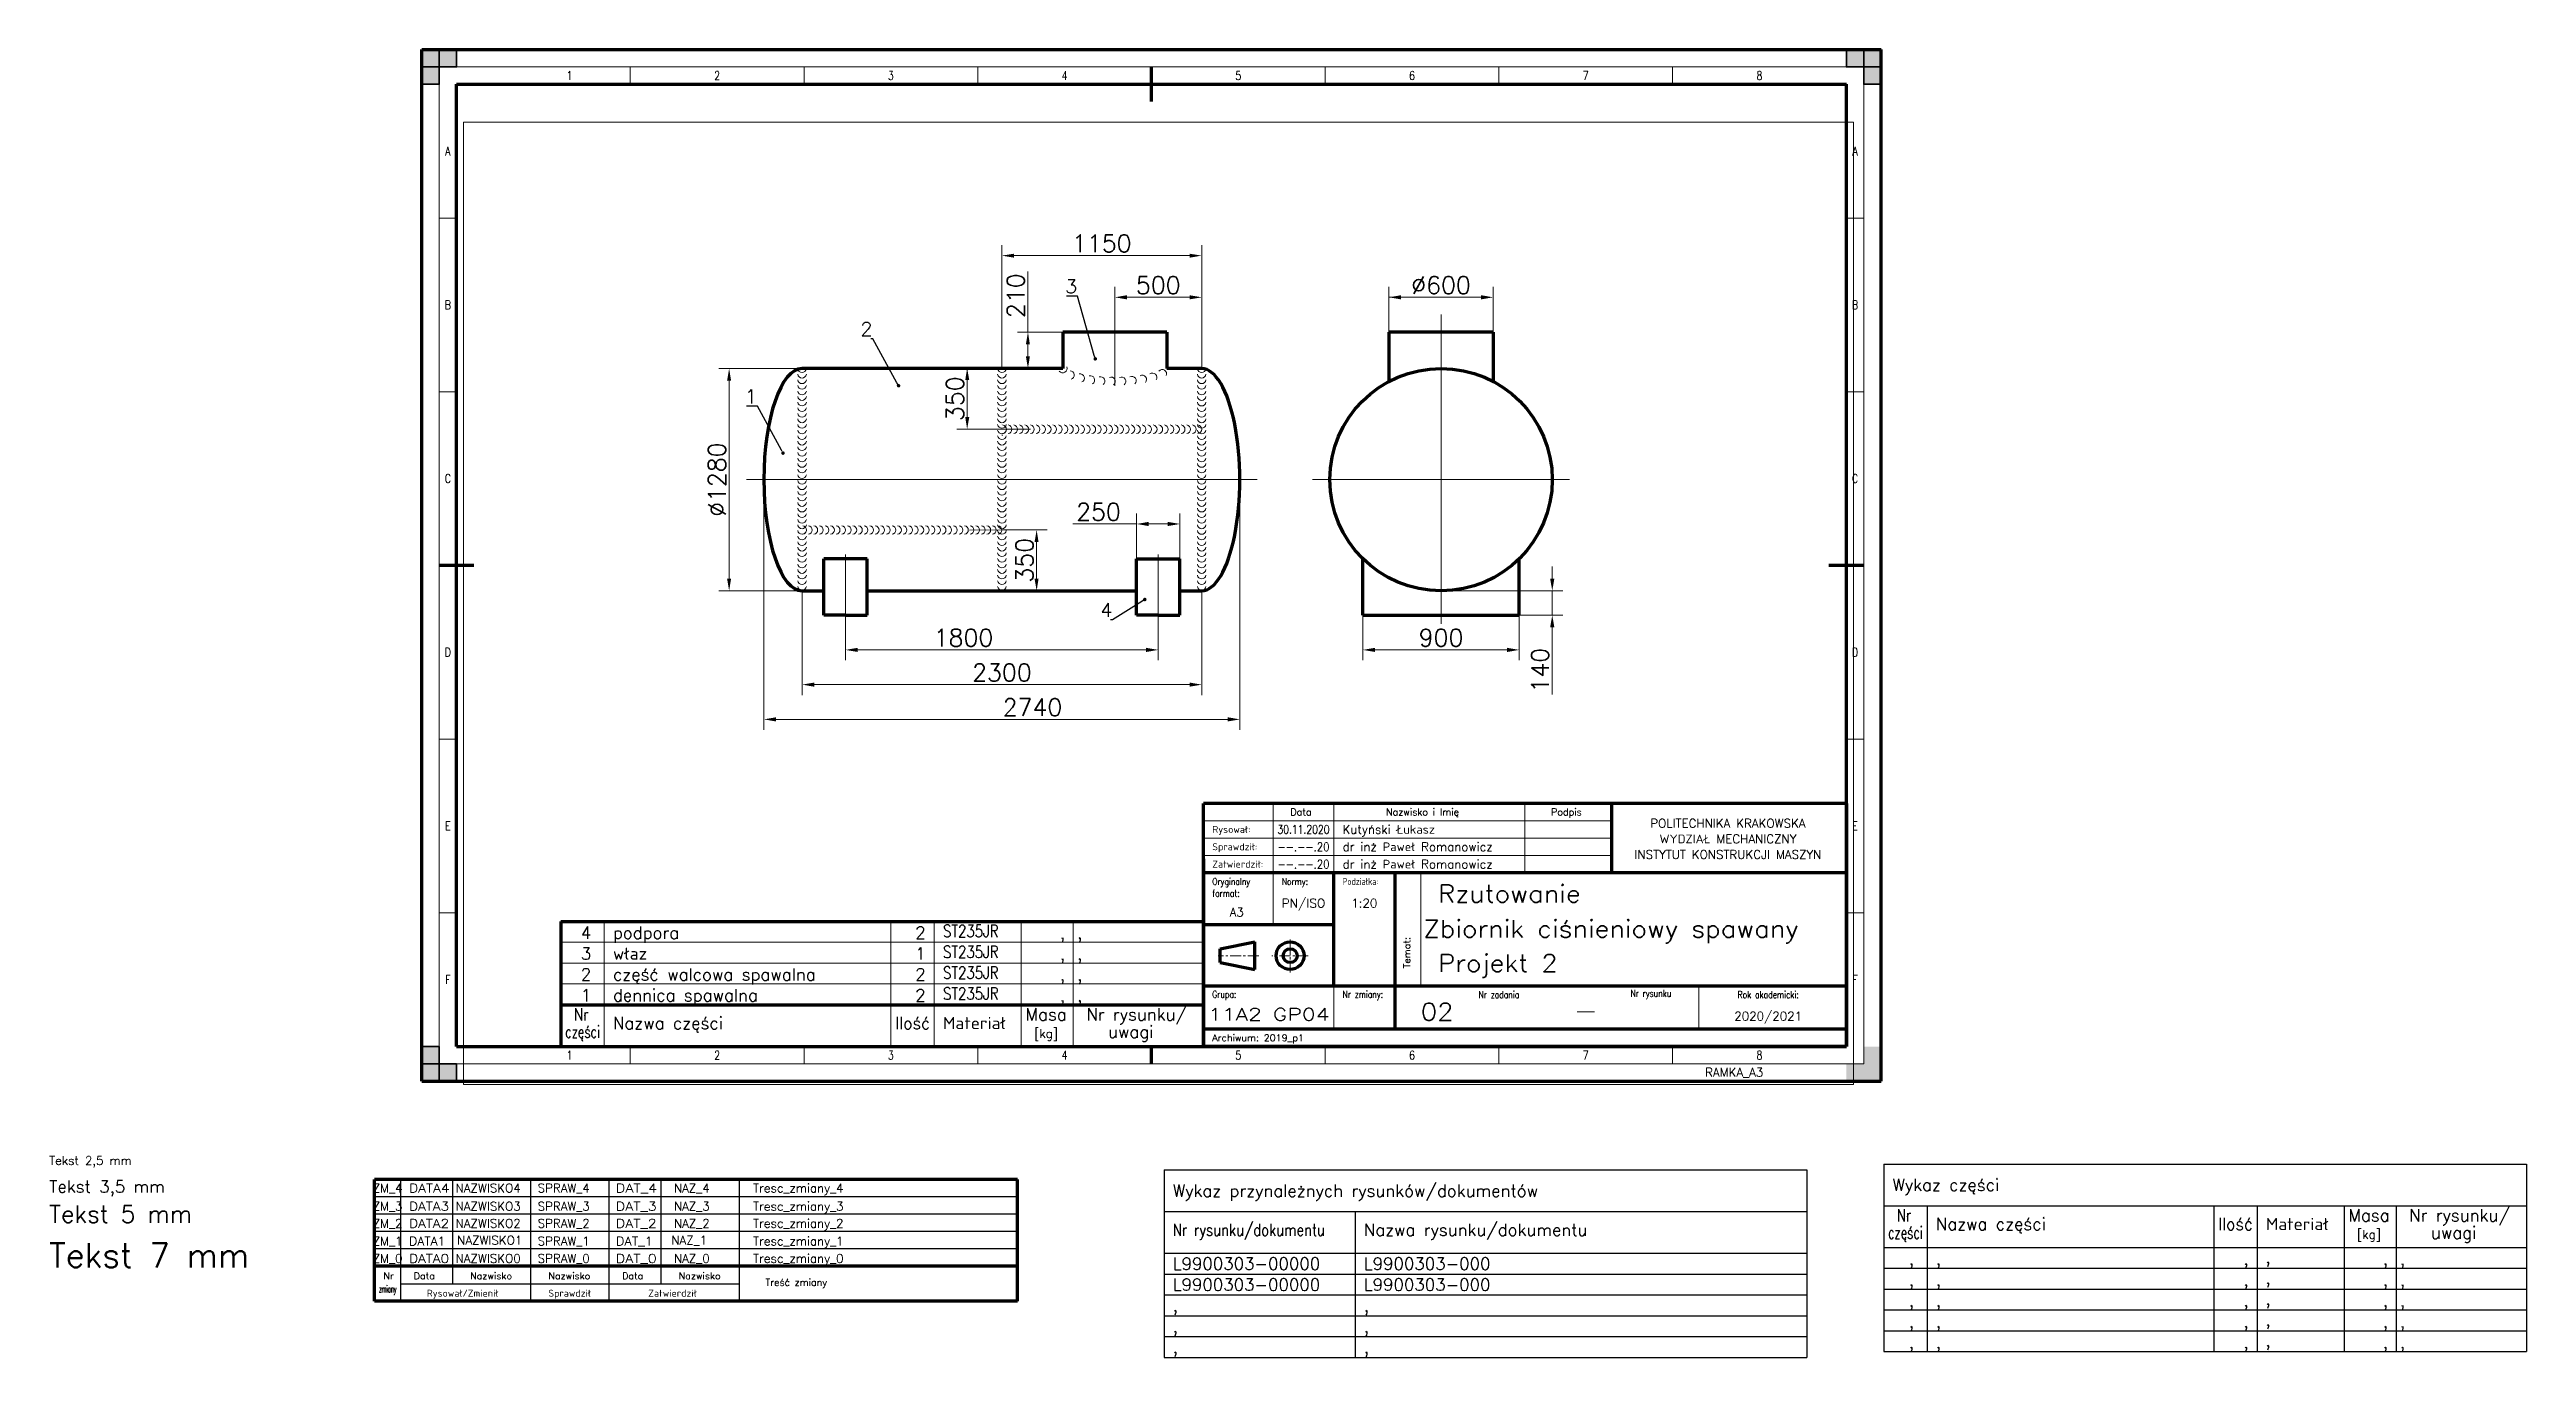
# Paper-space layout 'Layout1' of a CAD drawing. Extents: x -107 to 606, y -80 to 297.
# The model-space entities are those that its viewports show. They can reach past a viewport. Long polylines and large blocks are cut down to what shows.
import ezdxf
from ezdxf import colors
from ezdxf.entities.mleader import LeaderData, LeaderLine
from ezdxf.enums import TextEntityAlignment as Align
from ezdxf.math import Vec2, Vec3

# ---------------------------------------------------------------- set-up
doc = ezdxf.new("R2010")
doc.units = 0
doc.linetypes.add('CENTER', pattern=[50.8, 31.75, -6.35, 6.35, -6.35])
doc.layers.get('0').update_dxf_attribs({"linetype": 'CONTINUOUS', "lineweight": 35})
doc.layers.get('Defpoints').update_dxf_attribs({"linetype": 'CONTINUOUS'})
for name, color, linetype, lineweight in [('0A widoczne krawedzie i zarysy', 7, 'CONTINUOUS', 90), ('5 wymiarowanie', 7, 'CONTINUOUS', 18), ('6 tekst 2.5mm', 7, 'CONTINUOUS', 18), ('6_35 tekst', 7, 'CONTINUOUS', 18), ('6_5 tekst', 11, 'CONTINUOUS', 18), ('6_7 tekst', 5, 'CONTINUOUS', 18), ('7 osie', 7, 'CENTER', 18), ('8 kreskowanie', 7, 'CONTINUOUS', 18), ('linie cienkie', 7, 'CONTINUOUS', 18), ('RAMKA', 7, 'CONTINUOUS', 18), ('TB_RYS', 7, 'CONTINUOUS', 18), ('TB_TEXT', 7, 'CONTINUOUS', 18)]:
    doc.layers.add(name, color=color, linetype=linetype, lineweight=lineweight)
for name, color, linetype in [('PRZYDOC0', 7, 'CONTINUOUS'), ('PRZYDOPL', 7, 'CONTINUOUS'), ('TABZMIAN', 7, 'CONTINUOUS'), ('WYKAZ_CZ', 7, 'CONTINUOUS'), ('WYKAZ_PL', 7, 'CONTINUOUS'), ('ZMIANYPL', 7, 'CONTINUOUS')]:
    doc.layers.add(name, color=color, linetype=linetype)
doc.layers.add('VIEW', color=1, linetype='CONTINUOUS', plot=False)
doc.styles.add('ROMANS', font='Romans.shx')
doc.styles.get("Standard").update_dxf_attribs({"font": 'simplex.shx'})
doc.dimstyles.new('STW25', dxfattribs={"dimscale": 20, "dimtxt": 5, "dimasz": 3.5, "dimexe": 3, "dimexo": 0, "dimgap": 1, "dimtad": 1, "dimdec": 1, "dimzin": 9, "dimdsep": 46, "dimtxsty": 'Standard', "dimcen": 0, "dimclrd": 256, "dimclre": 256, "dimclrt": 256, "dimadec": 1, "dimazin": 2, "dimtp": 0.1, "dimtm": 0.1, "dimtfac": 0.71, "dimtdec": 1, "dimtmove": 0, "dimatfit": 3, "dimfxl": 1, "dimtzin": 0, "dimlwd": -1, "dimlwe": -1, "dimarcsym": 0})

psp = doc.layouts.get("Layout1")

# ---------------------------------------------------------------- texts
at = {"layer": '6 tekst 2.5mm'}
psp.add_text('Tekst 2,5 mm', height=2.5, dxfattribs=at).set_placement((-107.27, -24.07))
at = {"layer": '6_35 tekst'}
psp.add_text('Tekst 3,5 mm', height=3.5, dxfattribs=at).set_placement((-107.27, -32.07))
at = {"layer": '6_5 tekst'}
psp.add_text('Tekst 5 mm', height=5, dxfattribs=at).set_placement((-107.27, -40.72))
at = {"layer": '6_7 tekst'}
psp.add_text('Tekst 7 mm', height=7, dxfattribs=at).set_placement((-107.27, -53.6))
at = {"layer": 'RAMKA', "color": 7, "linetype": 'Continuous', "width": 0.8}
for s, p in [('1', (42.5, 289.5)), ('2', (84.99, 289.5)), ('3', (134.99, 289.5)), ('4', (184.99, 289.5)), ('5', (234.99, 289.5)), ('6', (284.99, 289.5)), ('7', (334.99, 289.5)), ('8', (384.99, 289.5)), ('A', (7.49, 267.75)), ('A', (412.49, 267.75)), ('B', (7.5, 223.5)), ('B', (412.5, 223.5)), ('C', (7.5, 173.5)), ('C', (412.5, 173.5)), ('D', (7.5, 123.5)), ('D', (412.5, 123.5)), ('E', (7.5, 73.5)), ('E', (412.5, 73.5)), ('F', (7.5, 29.25)), ('F', (412.5, 29.25)), ('1', (42.5, 7.5)), ('2', (84.99, 7.5)), ('3', (134.99, 7.5)), ('4', (184.99, 7.5)), ('5', (234.99, 7.5)), ('6', (284.99, 7.5)), ('7', (334.99, 7.5)), ('8', (384.99, 7.5))]:
    psp.add_text(s, height=2.5, dxfattribs=at).set_placement(p, align=Align.MIDDLE)
at = {"layer": 'RAMKA', "color": 7, "linetype": 'Continuous'}
psp.add_text('RAMKA_A3', height=2.5, dxfattribs=at).set_placement((369.36, 1.33))
at = {"layer": 'TB_RYS', "color": 7}
for s, p in [('4', (48.75, 41)), ('2', (145, 41)), ('3', (48.75, 35)), ('1', (145, 35)), ('2', (48.75, 29)), ('2', (145, 29)), ('1', (48.75, 23)), ('2', (145, 23))]:
    psp.add_text(s, height=3.5, dxfattribs=at).set_placement(p, align=Align.RIGHT)
for s, height, p in [('podpora', 3.5, (55, 41)), ('właz', 3.5, (55, 35)), ('część walcowa spawalna', 3.5, (55, 29)), ('dennica spawalna', 3.5, (55, 23)), ('Nr rysunku/', 3.5, (191.25, 17.5)), ('Nazwa części', 3.5, (55, 15)), ('Materiał', 3.5, (150, 15)), ('Masa', 3.5, (173.75, 17.5)), ('[kg]', 2.5, (176.25, 12.5)), ('uwagi', 3.5, (197.5, 12.5))]:
    psp.add_text(s, height=height, dxfattribs=at).set_placement(p)
at = {"layer": 'TB_RYS', "color": 7, "width": 0.8}
for s, p in [('ST235JR', (150, 41.5)), ('ST235JR', (150, 35.5)), (',', (188.75, 41)), ('ST235JR', (150, 29.5)), (',', (188.75, 35)), (',', (188.75, 29)), ('ST235JR', (150, 23.5)), (',', (188.75, 23)), ('Nr ', (43.75, 17.5))]:
    psp.add_text(s, height=3.5, dxfattribs=at).set_placement(p)
for p in [(185, 41), (185, 35), (185, 29), (185, 23)]:
    psp.add_text(',', height=3.5, dxfattribs=at).set_placement(p, align=Align.RIGHT)
at = {"layer": 'TB_RYS', "color": 7}
for s, width, p, p2 in [('części', 0.666667, (41.25, 12.5), (51.25, 12.5)), ('Ilość', 0.9375, (136.25, 15), (146.25, 15))]:
    psp.add_text(s, height=3.5, dxfattribs=dict(at, width=width)).set_placement(p, p2, align=Align.FIT)
at = {"layer": 'ZMIANYPL', "color": 7}
for s, p in [('Nr', (-11.09, -57.02)), ('Data', (-2.34, -57.02)), ('Nazwisko', (13.91, -57.02)), ('Nazwisko', (36.41, -57.02)), ('Data', (57.66, -57.02)), ('Nazwisko', (73.91, -57.02)), ('Rysował/Zmienił', (1.41, -62.02)), ('Sprawdził', (36.41, -62.02)), ('Zatwierdził', (65.16, -62.02))]:
    psp.add_text(s, height=2, dxfattribs=at).set_placement(p)
psp.add_text('Treść zmiany', height=2, dxfattribs=at).set_placement((98.91, -59.52), align=Align.BOTTOM_LEFT)
at = {"layer": 'ZMIANYPL', "color": 7, "width": 0.495283}
psp.add_text('zmiany', height=2, dxfattribs=at).set_placement((-12.34, -60.77), (-7.34, -60.77), align=Align.FIT)
at = {"layer": 'ZMIANYPL', "color": 7}
for tag, text, p in [('ZM_4', '', (-9.86, -30.74)), ('ZM_3', '', (-9.86, -36)), ('NAZ_4', '', (77.71, -30.74)), ('NAZ_3', '', (77.71, -36)), ('ZM_2', '', (-9.86, -40.91)), ('NAZ_2', '', (77.71, -40.91)), ('ZM_1', '', (-9.86, -46)), ('ZM_0', '0', (-9.86, -51)), ('NAZ_1', '', (76.95, -45.77)), ('NAZ_0', '', (77.71, -51))]:
    psp.add_attdef(tag, text=text, height=2.5, dxfattribs=at).set_placement(p, align=Align.MIDDLE_CENTER)
for tag, p, p2 in [('DATA3', (-3.68, -37.25), (7.86, -37.25)), ('DATA4', (-3.68, -31.99), (7.98, -31.99)), ('DAT_3', (55.82, -37.25), (67.6, -37.25)), ('DAT_4', (55.82, -31.99), (67.72, -31.99)), ('DATA2', (-3.68, -42.16), (7.86, -42.16)), ('DAT_2', (55.82, -42.16), (67.6, -42.16)), ('DATA1', (-3.68, -47.25), (6.79, -47.25)), ('DATA0', (-3.68, -52.25), (7.86, -52.25)), ('DAT_1', (55.82, -47.25), (66.53, -47.25)), ('DAT_0', (55.82, -52.25), (67.6, -52.25))]:
    psp.add_attdef(tag, text='', height=2.5, dxfattribs=at).set_placement(p, p2, align=Align.FIT)
for tag, p in [('NAZWISKO4', (9.71, -30.74)), ('NAZWISKO3', (9.71, -36)), ('SPRAW_4', (33.32, -30.74)), ('SPRAW_3', (33.32, -36)), ('Tresc_zmiany_4', (95.32, -30.74)), ('Tresc_zmiany_3', (95.32, -36)), ('NAZWISKO2', (9.71, -40.91)), ('SPRAW_2', (33.32, -40.91)), ('Tresc_zmiany_2', (95.32, -40.91)), ('NAZWISKO0', (9.71, -51)), ('NAZWISKO1', (10.16, -45.77)), ('SPRAW_1', (33.32, -46)), ('SPRAW_0', (33.32, -51)), ('Tresc_zmiany_1', (95.32, -46)), ('Tresc_zmiany_0', (95.32, -51))]:
    psp.add_attdef(tag, text='', height=2.5, dxfattribs=at).set_placement(p, align=Align.MIDDLE_LEFT)

msp = doc.modelspace()

# ---------------------------------------------------------------- blocks, each defined once
blk = doc.blocks.new('PRZYDOC')
at = {"layer": 'PRZYDOC0'}
for p, q in [((-185, 0), (0, 0)), ((-185, 0), (-185, -54)), ((0, 0), (0, -54)), ((-185, -12), (0, -12)), ((-130, -12), (-130, -54)), ((-185, -24), (0, -24))]:
    blk.add_line(p, q, dxfattribs=at)
at = {"layer": 'PRZYDOC0', "color": 1}
for p, q in [((-185, -30), (0, -30)), ((-185, -36), (0, -36)), ((-185, -42), (0, -42)), ((-185, -48), (0, -48)), ((-185, -54), (0, -54))]:
    blk.add_line(p, q, dxfattribs=at)
at = {"layer": 'PRZYDOPL'}
for s, p in [('Wykaz przynależnych rysunków/dokumentów', (-182.5, -7.75)), ('Nazwa rysunku/dokumentu', (-127.5, -19)), ('L9900303-00000', (-182.5, -28.75)), ('L9900303-000', (-127.5, -28.75)), ('L9900303-00000', (-182.5, -34.75)), ('L9900303-000', (-127.5, -34.75)), (',', (-182.5, -40.75)), (',', (-127.5, -40.75)), (',', (-182.5, -46.75)), (',', (-127.5, -46.75)), (',', (-182.5, -52.75)), (',', (-127.5, -52.75))]:
    blk.add_text(s, height=3.5, dxfattribs=at).set_placement(p)
at = {"layer": 'PRZYDOPL', "width": 0.8}
blk.add_text('Nr rysunku/dokumentu', height=3.5, dxfattribs=at).set_placement((-182.5, -19))
blk = doc.blocks.new('WykazCzesci')
at = {"layer": 'WYKAZ_CZ'}
for p, q in [((-185, 0), (0, 0)), ((-185, 0), (-185, -54)), ((0, 0), (0, -54)), ((-185, -12), (0, -12)), ((-172.5, -12), (-172.5, -54)), ((-90, -12), (-90, -54)), ((-77.5, -12), (-77.5, -54)), ((-52.5, -12), (-52.5, -54)), ((-37.5, -12), (-37.5, -54)), ((-185, -24), (0, -24))]:
    blk.add_line(p, q, dxfattribs=at)
at = {"layer": 'WYKAZ_CZ', "color": 1}
for p, q in [((-185, -30), (0, -30)), ((-185, -42), (0, -42)), ((-185, -54), (0, -54))]:
    blk.add_line(p, q, dxfattribs=at)
at = {"layer": 'WYKAZ_CZ', "color": 2}
for p, q in [((-185, -36), (0, -36)), ((-185, -48), (0, -48))]:
    blk.add_line(p, q, dxfattribs=at)
at = {"layer": 'WYKAZ_PL'}
for s, p in [('Wykaz części', (-182.5, -7.75)), ('Masa', (-51.25, -16.5)), ('Nr rysunku/', (-33.75, -16.5)), ('Nazwa części', (-170, -19)), ('Materiał', (-75, -19)), ('uwagi', (-27.5, -21.5)), (',', (-170, -29)), (',', (-170, -35)), (',', (-170, -41)), (',', (-170, -47)), (',', (-170, -53))]:
    blk.add_text(s, height=3.5, dxfattribs=at).set_placement(p)
at = {"layer": 'WYKAZ_PL', "width": 0.8}
for s, p in [('Nr ', (-181.25, -16.5)), (',', (-75, -28.5)), (',', (-75, -34.5)), (',', (-36.25, -29)), (',', (-36.25, -35)), (',', (-75, -40.5)), (',', (-36.25, -41)), (',', (-75, -46.5)), (',', (-36.25, -47)), (',', (-75, -52.5)), (',', (-36.25, -53))]:
    blk.add_text(s, height=3.5, dxfattribs=at).set_placement(p)
at = {"layer": 'WYKAZ_PL'}
for s, width, p, p2 in [('części', 0.666667, (-183.75, -21.5), (-173.75, -21.5)), ('Ilość', 0.9375, (-88.75, -19), (-78.75, -19))]:
    blk.add_text(s, height=3.5, dxfattribs=dict(at, width=width)).set_placement(p, p2, align=Align.FIT)
at = {"layer": 'WYKAZ_PL', "color": 2}
blk.add_text('[kg]', height=2.5, dxfattribs=at).set_placement((-48.75, -21.5))
at = {"layer": 'WYKAZ_PL'}
for p in [(-176.25, -29), (-176.25, -35), (-80, -29), (-80, -35), (-176.25, -41), (-80, -41), (-176.25, -47), (-80, -47), (-176.25, -53), (-80, -53)]:
    blk.add_text(',', height=3.5, dxfattribs=at).set_placement(p, align=Align.RIGHT)
at = {"layer": 'WYKAZ_PL', "width": 0.8}
for p in [(-40, -29), (-40, -35), (-40, -41), (-40, -47), (-40, -53)]:
    blk.add_text(',', height=3.5, dxfattribs=at).set_placement(p, align=Align.RIGHT)
blk = doc.blocks.new('OPIS_TR1')
at = {"layer": 'TB_TEXT', "color": 2, "linetype": 'Continuous'}
for tag, width, p, p2 in [('Data', 1.880597, (-163.75, 61.25), (-148.75, 61.25)), ('Data', 1.880597, (-163.75, 56.25), (-148.75, 56.25)), ('Data', 1.880597, (-163.75, 51.25), (-148.75, 51.25)), ('Normy', 1.071429, (-162.5, 40), (-150, 40))]:
    blk.add_attdef(tag, text='', height=2.5, dxfattribs=dict(at, width=width)).set_placement(p, p2, align=Align.FIT)
for tag, p in [('Kreslarz', (-145, 62.5)), ('Kontroler', (-145, 57.5)), ('Decydent', (-145, 52.5)), ('Sciezka_dostepu', (-163.69, 2.5))]:
    blk.add_attdef(tag, text='', height=2.5, dxfattribs=at).set_placement(p, align=Align.MIDDLE_LEFT)
at = {"layer": 'TB_TEXT', "color": 30, "linetype": 'Continuous', "width": 1.1}
for tag, p in [('LINIA_TYTULU_1', (-117.5, 40)), ('LINIA_TYTULU_2', (-117.5, 30)), ('LINIA_TYTULU_3', (-117.5, 20))]:
    blk.add_attdef(tag, text='', height=5, dxfattribs=at).set_placement(p, align=Align.BOTTOM_LEFT)
at = {"layer": 'TB_TEXT', "color": 2, "linetype": 'Continuous'}
blk.add_attdef('Format', text='', height=2.5, dxfattribs=at).set_placement((-177.5, 36.67), align=Align.BOTTOM_LEFT)
blk.add_attdef('Skala', (-142.5, 40), '', height=2.5, dxfattribs=at)
at = {"layer": 'TB_TEXT', "color": 7, "linetype": 'Continuous', "width": 2.1875}
blk.add_attdef('ZADANIE', text='', height=3.5, dxfattribs=at).set_placement((-183.75, 7.5), (-148.75, 7.5), align=Align.FIT)
at = {"layer": 'TB_TEXT', "color": 7, "linetype": 'Continuous'}
blk.add_attdef('REV', text='', height=3.5, dxfattribs=at).set_placement((-137.92, 7.5), align=Align.CENTER)
at = {"layer": 'TB_TEXT', "color": 30, "linetype": 'Continuous', "width": 1.1}
for tag, p in [('Z9900303', (-122.5, 7.5)), ('000', (-65, 7.5))]:
    blk.add_attdef(tag, p, '', height=5, dxfattribs=at)
at = {"layer": 'TB_TEXT', "color": 2, "linetype": 'Continuous'}
blk.add_attdef('Z9900313-999', text='', height=2.5, dxfattribs=at).set_placement((-22.5, 10), align=Align.TOP_CENTER)
blk = doc.blocks.new('TABRYS_1')
at = {"layer": '0A widoczne krawedzie i zarysy', "color": 7, "linetype": 'Continuous'}
for p, q in [((-185, 0), (-185, 70)), ((0, 70), (-185, 70)), ((-67.5, 50), (-67.5, 70)), ((0, 70), (0, 0)), ((0, 50), (-185, 50)), ((-147.5, 17.5), (-147.5, 50)), ((-130, 50), (-130, 5)), ((-185, 17.5), (0, 17.5)), ((0, 5), (-185, 5)), ((0, 0), (-185, 0))]:
    blk.add_line(p, q, dxfattribs=at)
at = {"layer": '0A widoczne krawedzie i zarysy', "linetype": 'Continuous'}
blk.add_line((-147.5, 35), (-185, 35), dxfattribs=at)
at = {"layer": 'TB_RYS', "linetype": 'Continuous'}
for p, q in [((-67.5, 65), (-185, 65)), ((-165, 50), (-165, 70)), ((-147.5, 50), (-147.5, 70)), ((-92.5, 50), (-92.5, 70)), ((-67.5, 60), (-185, 60)), ((-67.5, 55), (-185, 55)), ((-165, 35), (-165, 50)), ((-122.5, 17.5), (-122.5, 50))]:
    blk.add_line(p, q, dxfattribs=at)
at = {"layer": 'TB_RYS', "color": 7, "linetype": 'Continuous'}
for p, q in [((-147.5, 5), (-147.5, 17.5)), ((-42.5, 5), (-42.5, 17.5))]:
    blk.add_line(p, q, dxfattribs=at)
at = {"layer": 'TB_RYS'}
blk.add_line((-77.5, 10), (-72.5, 10), dxfattribs=at)
at = {"layer": 'TB_RYS', "linetype": 'Continuous'}
for s, p in [('Data', (-160, 67.5)), ('Nazwisko i Imię', (-132.5, 67.5)), ('Podpis', (-85, 67.5)), ('Sprawdził:', (-182.5, 57.5)), ('Rysował:', (-182.5, 62.5)), ('Zatwierdził:', (-182.5, 52.5)), ('Archiwum: 2019_p1', (-182.5, 2.5))]:
    blk.add_text(s, height=2, dxfattribs=at).set_placement(p, align=Align.MIDDLE_LEFT)
at = {"layer": 'TB_RYS'}
for s, p in [('POLITECHNIKA KRAKOWSKA', (-34.09, 62.26)), ('WYDZIAŁ MECHANICZNY', (-34.09, 57.76)), ('INSTYTUT KONSTRUKCJI MASZYN', (-34.09, 53.26))]:
    blk.add_text(s, height=2.5, dxfattribs=at).set_placement(p, align=Align.BOTTOM_CENTER)
at = {"layer": 'TB_RYS', "linetype": 'Continuous', "width": 0.8}
blk.add_text('format:', height=2, dxfattribs=at).set_placement((-182.5, 42.5), align=Align.BOTTOM_LEFT)
for s, p in [('Oryginalny', (-182.5, 47.5)), ('Normy:', (-162.5, 47.5)), ('Podziałka:', (-145, 47.5)), ('Grupa:', (-182.5, 15)), ('Nr zmiany:', (-145, 15))]:
    blk.add_text(s, height=2, dxfattribs=at).set_placement(p, align=Align.MIDDLE_LEFT)
at = {"layer": 'TB_RYS', "linetype": 'Continuous'}
blk.add_text('Temat:', height=2, rotation=90, dxfattribs=at).set_placement((-127.5, 22.5), align=Align.TOP_LEFT)
at = {"layer": 'TB_RYS', "linetype": 'Continuous', "width": 0.8}
for s, p in [('Nr zadania', (-100, 15)), ('Nr rysunku', (-56.25, 15)), ('Rok akademicki:', (-22.5, 15))]:
    blk.add_text(s, height=2, dxfattribs=at).set_placement(p, align=Align.MIDDLE)
blk = doc.blocks.new('E')
for p, q in [((-32.73, 10.64), (-22.73, 12.64)), ((-32.73, 6.64), (-32.73, 10.64)), ((-22.73, 4.64), (-22.73, 12.64)), ((-32.73, 6.64), (-22.73, 4.64))]:
    blk.add_line(p, q)
for radius in [4, 2]:
    blk.add_circle((-12.6, 8.64), radius)
at = {"layer": '7 osie', "ltscale": 0.1}
for p, q in [((-21.62, 8.64), (-33.28, 8.64)), ((-7.4, 8.64), (-17.86, 8.64)), ((-12.6, 3.78), (-12.6, 13.32))]:
    blk.add_line(p, q, dxfattribs=at)
blk = doc.blocks.new('*U13')
at = {"layer": 'linie cienkie', "ltscale": 0.1}
blk.add_arc((0, 14), 25, 188.2409, 351.7591, dxfattribs=at)
blk = doc.blocks.new('*U14')
at = {"layer": '6_7 tekst', "color": 0, "linetype": 'ByBlock', "lineweight": -2, "transparency": 16777216}
for p in [(0, 1252.875), (0, 1220.75), (0, 1188.625), (0, 1156.5), (0, 1124.375), (0, 1092.25), (0, 1060.125), (0, 1028), (0, 995.875), (0, 963.75), (0, 931.625), (0, 899.5), (0, 867.375), (0, 835.25), (0, 803.125), (0, 771), (0, 738.875), (0, 706.75), (0, 674.625), (0, 642.5), (0, 610.375), (0, 578.25), (0, 546.125), (0, 514), (0, 481.875), (0, 449.75), (0, 417.625), (0, 385.5), (0, 353.375), (0, 321.25), (0, 289.125), (0, 257), (0, 224.875), (0, 192.75), (0, 160.625), (0, 128.5), (0, 96.375), (0, 64.25), (0, 32.125), (0, 0)]:
    blk.add_blockref('*U13', p, dxfattribs=at)
blk = doc.blocks.new('*U15')
at = {"layer": 'linie cienkie', "ltscale": 0.1}
blk.add_arc((0, 14), 25, 188.2409, 351.7591, dxfattribs=at)
blk = doc.blocks.new('*U16')
at = {"layer": '6_7 tekst', "color": 0, "linetype": 'ByBlock', "lineweight": -2, "transparency": 16777216}
for p in [(0, 1252.875), (0, 1220.75), (0, 1188.625), (0, 1156.5), (0, 1124.375), (0, 1092.25), (0, 1060.125), (0, 1028), (0, 995.875), (0, 963.75), (0, 931.625), (0, 899.5), (0, 867.375), (0, 835.25), (0, 803.125), (0, 771), (0, 738.875), (0, 706.75), (0, 674.625), (0, 642.5), (0, 610.375), (0, 578.25), (0, 546.125), (0, 514), (0, 481.875), (0, 449.75), (0, 417.625), (0, 385.5), (0, 353.375), (0, 321.25), (0, 289.125), (0, 257), (0, 224.875), (0, 192.75), (0, 160.625), (0, 128.5), (0, 96.375), (0, 64.25), (0, 32.125), (0, 0)]:
    blk.add_blockref('*U15', p, dxfattribs=at)
blk = doc.blocks.new('*U17')
at = {"layer": 'linie cienkie', "ltscale": 0.1}
blk.add_arc((0, 14), 25, 188.2409, 351.7591, dxfattribs=at)
blk = doc.blocks.new('*U18')
at = {"layer": '6_7 tekst', "color": 0, "linetype": 'ByBlock', "lineweight": -2, "transparency": 16777216}
for p in [(0, 1252.875), (0, 1220.75), (0, 1188.625), (0, 1156.5), (0, 1124.375), (0, 1092.25), (0, 1060.125), (0, 1028), (0, 995.875), (0, 963.75), (0, 931.625), (0, 899.5), (0, 867.375), (0, 835.25), (0, 803.125), (0, 771), (0, 738.875), (0, 706.75), (0, 674.625), (0, 642.5), (0, 610.375), (0, 578.25), (0, 546.125), (0, 514), (0, 481.875), (0, 449.75), (0, 417.625), (0, 385.5), (0, 353.375), (0, 321.25), (0, 289.125), (0, 257), (0, 224.875), (0, 192.75), (0, 160.625), (0, 128.5), (0, 96.375), (0, 64.25), (0, 32.125), (0, 0)]:
    blk.add_blockref('*U17', p, dxfattribs=at)
blk = doc.blocks.new('*U19')
at = {"layer": 'linie cienkie', "ltscale": 0.1}
blk.add_arc((0, 14), 25, 188.2409, 351.7591, dxfattribs=at)
blk = doc.blocks.new('*U20')
at = {"layer": '6_7 tekst', "color": 0, "linetype": 'ByBlock', "lineweight": -2, "transparency": 16777216}
for p in [(0, 1124.375), (0, 1092.25), (0, 1060.125), (0, 1028), (0, 995.875), (0, 963.75), (0, 931.625), (0, 899.5), (0, 867.375), (0, 835.25), (0, 803.125), (0, 771), (0, 738.875), (0, 706.75), (0, 674.625), (0, 642.5), (0, 610.375), (0, 578.25), (0, 546.125), (0, 514), (0, 481.875), (0, 449.75), (0, 417.625), (0, 385.5), (0, 353.375), (0, 321.25), (0, 289.125), (0, 257), (0, 224.875), (0, 192.75), (0, 160.625), (0, 128.5), (0, 96.375), (0, 64.25), (0, 32.125), (0, 0)]:
    blk.add_blockref('*U19', p, dxfattribs=at)
blk = doc.blocks.new('*U21')
at = {"layer": 'linie cienkie', "ltscale": 0.1}
blk.add_arc((0, 14), 25, 188.2409, 351.7591, dxfattribs=at)
blk = doc.blocks.new('*U22')
at = {"layer": '6_7 tekst', "color": 0, "linetype": 'ByBlock', "lineweight": -2, "transparency": 16777216}
for p in [(0, 1124.375), (0, 1092.25), (0, 1060.125), (0, 1028), (0, 995.875), (0, 963.75), (0, 931.625), (0, 899.5), (0, 867.375), (0, 835.25), (0, 803.125), (0, 771), (0, 738.875), (0, 706.75), (0, 674.625), (0, 642.5), (0, 610.375), (0, 578.25), (0, 546.125), (0, 514), (0, 481.875), (0, 449.75), (0, 417.625), (0, 385.5), (0, 353.375), (0, 321.25), (0, 289.125), (0, 257), (0, 224.875), (0, 192.75), (0, 160.625), (0, 128.5), (0, 96.375), (0, 64.25), (0, 32.125), (0, 0)]:
    blk.add_blockref('*U21', p, dxfattribs=at)
blk = doc.blocks.new('*U25')
at = {"layer": 'linie cienkie', "ltscale": 0.1}
blk.add_arc((0, 14), 25, 188.2409, 351.7591, dxfattribs=at)
blk = doc.blocks.new('*U26')
at = {"layer": '6_7 tekst', "color": 0, "linetype": 'ByBlock', "lineweight": -2, "transparency": 16777216}
blk.add_blockref('*U25', (0, 0), dxfattribs=at)
blk = doc.blocks.new('*U23')
at = {"layer": '6_7 tekst', "rotation": 120.6029227351934}
blk.add_blockref('*U26', (12, 7), dxfattribs=at)
blk = doc.blocks.new('*U24')
at = {"layer": '6_7 tekst', "color": 0, "linetype": 'ByBlock', "lineweight": -2, "transparency": 16777216}
for p, rotation in [((1154, 117), 270), ((1196, 79), 337.3584465401399), ((1254, 62), 347.4214153429817), ((1313, 51), 352.4393296542849), ((1372, 45), 355.9825101124193), ((1432, 43), 358.9736996070763), ((1492, 43), 1.842557308724578), ((1552, 47), 4.936064419112275), ((1612, 54), 8.759968159733013), ((1671, 66), 14.57420363314686), ((1727, 86), 28.59814654473841)]:
    blk.add_blockref('*U23', p, dxfattribs=dict(at, rotation=rotation))
blk = doc.blocks.new('*D27')
at = {"layer": '5 wymiarowanie', "ltscale": 0.1, "transparency": 16777216}
for p, q in [((1454, 527), (1454, 587)), ((1954, 117), (1954, 587)), ((1524, 527), (1884, 527))]:
    blk.add_line(p, q, dxfattribs=at)
for points in [[(1524, 539), (1524, 515), (1454, 527)], [(1884, 539), (1884, 515), (1954, 527)]]:
    blk.add_solid(points, dxfattribs=at)
at = {"layer": 'Defpoints', "color": 0, "ltscale": 0.1, "transparency": 16777216}
for p in [(1454, 527), (1954, 527), (1954, 117)]:
    blk.add_point(p, dxfattribs=at)
at = {"layer": '5 wymiarowanie', "ltscale": 0.1, "transparency": 16777216, "insert": (1704, 597), "char_height": 100, "attachment_point": 5}
blk.add_mtext('500', dxfattribs=at)
blk = doc.blocks.new('*D28')
at = {"layer": '5 wymiarowanie', "ltscale": 0.1, "transparency": 16777216}
for p, q in [((954, 327), (954, 675)), ((954, 327), (894, 327)), ((954, 187), (954, 257)), ((1154, 117), (894, 117))]:
    blk.add_line(p, q, dxfattribs=at)
for points in [[(942, 257), (965, 257), (954, 327)], [(942, 187), (965, 187), (954, 117)]]:
    blk.add_solid(points, dxfattribs=at)
at = {"layer": 'Defpoints', "color": 0, "ltscale": 0.1, "transparency": 16777216}
for p in [(954, 327), (954, 117), (1154, 117)]:
    blk.add_point(p, dxfattribs=at)
at = {"layer": '5 wymiarowanie', "ltscale": 0.1, "transparency": 16777216, "insert": (884, 536), "char_height": 100, "attachment_point": 5, "rotation": 90}
blk.add_mtext('210', dxfattribs=at)
blk = doc.blocks.new('*D29')
at = {"layer": '5 wymiarowanie', "ltscale": 0.1, "transparency": 16777216}
for p, q in [((-96, -1303), (-96, -1563)), ((1704, -1303), (1704, -1563)), ((-26, -1503), (1634, -1503))]:
    blk.add_line(p, q, dxfattribs=at)
for points in [[(-26, -1491), (-26, -1515), (-96, -1503)], [(1634, -1491), (1634, -1515), (1704, -1503)]]:
    blk.add_solid(points, dxfattribs=at)
at = {"layer": 'Defpoints', "color": 0, "ltscale": 0.1, "transparency": 16777216}
for p in [(-96, -1303), (1704, -1303), (1704, -1503)]:
    blk.add_point(p, dxfattribs=at)
at = {"layer": '5 wymiarowanie', "ltscale": 0.1, "transparency": 16777216, "insert": (583, -1433), "char_height": 100, "attachment_point": 5}
blk.add_mtext('1800', dxfattribs=at)
blk = doc.blocks.new('*D30')
at = {"layer": '5 wymiarowanie', "ltscale": 0.1, "transparency": 16777216}
for p, q in [((-346, -1163), (-346, -1763)), ((1954, -1158), (1954, -1763)), ((-276, -1703), (1884, -1703))]:
    blk.add_line(p, q, dxfattribs=at)
for points in [[(-276, -1691), (-276, -1715), (-346, -1703)], [(1884, -1691), (1884, -1715), (1954, -1703)]]:
    blk.add_solid(points, dxfattribs=at)
at = {"layer": 'Defpoints', "color": 0, "ltscale": 0.1, "transparency": 16777216}
for p in [(-346, -1163), (1954, -1158), (1954, -1703)]:
    blk.add_point(p, dxfattribs=at)
at = {"layer": '5 wymiarowanie', "ltscale": 0.1, "transparency": 16777216, "insert": (804, -1633), "char_height": 100, "attachment_point": 5}
blk.add_mtext('2300', dxfattribs=at)
blk = doc.blocks.new('*D31')
at = {"layer": '5 wymiarowanie', "ltscale": 0.1, "transparency": 16777216}
for p, q in [((-566, -523), (-566, -1963)), ((2174, -523), (2174, -1963)), ((-496, -1903), (2104, -1903))]:
    blk.add_line(p, q, dxfattribs=at)
for points in [[(-496, -1891), (-496, -1915), (-566, -1903)], [(2104, -1891), (2104, -1915), (2174, -1903)]]:
    blk.add_solid(points, dxfattribs=at)
at = {"layer": 'Defpoints', "color": 0, "ltscale": 0.1, "transparency": 16777216}
for p in [(-566, -523), (2174, -523), (2174, -1903)]:
    blk.add_point(p, dxfattribs=at)
at = {"layer": '5 wymiarowanie', "ltscale": 0.1, "transparency": 16777216, "insert": (980, -1833), "char_height": 100, "attachment_point": 5}
blk.add_mtext('2740', dxfattribs=at)
blk = doc.blocks.new('*D32')
at = {"layer": '5 wymiarowanie', "ltscale": 0.1, "transparency": 16777216}
for p, q in [((-346, 117), (-826, 117)), ((-766, 47), (-766, -1093)), ((-346, -1163), (-826, -1163))]:
    blk.add_line(p, q, dxfattribs=at)
for points in [[(-778, 47), (-755, 47), (-766, 117)], [(-778, -1093), (-755, -1093), (-766, -1163)]]:
    blk.add_solid(points, dxfattribs=at)
at = {"layer": 'Defpoints', "color": 0, "ltscale": 0.1, "transparency": 16777216}
for p in [(-346, 117), (-766, -1163), (-346, -1163)]:
    blk.add_point(p, dxfattribs=at)
at = {"layer": '5 wymiarowanie', "ltscale": 0.1, "transparency": 16777216, "insert": (-836, -523), "char_height": 100, "attachment_point": 5, "rotation": 90}
blk.add_mtext('%%C1280', dxfattribs=at)
blk = doc.blocks.new('*D33')
at = {"layer": '5 wymiarowanie', "ltscale": 0.1, "transparency": 16777216}
for p, q in [((1579, -778), (1212, -778)), ((1579, -978), (1579, -718)), ((1759, -778), (1649, -778)), ((1829, -978), (1829, -718))]:
    blk.add_line(p, q, dxfattribs=at)
for points in [[(1649, -766), (1649, -790), (1579, -778)], [(1759, -766), (1759, -790), (1829, -778)]]:
    blk.add_solid(points, dxfattribs=at)
at = {"layer": 'Defpoints', "color": 0, "ltscale": 0.1, "transparency": 16777216}
for p in [(1829, -778), (1579, -978), (1829, -978)]:
    blk.add_point(p, dxfattribs=at)
at = {"layer": '5 wymiarowanie', "ltscale": 0.1, "transparency": 16777216, "insert": (1360, -708), "char_height": 100, "attachment_point": 5}
blk.add_mtext('250', dxfattribs=at)
blk = doc.blocks.new('*D34')
at = {"layer": '5 wymiarowanie', "ltscale": 0.1, "transparency": 16777216}
for p, q in [((3032, 327), (3032, 587)), ((3632, 327), (3632, 587)), ((3102, 527), (3562, 527))]:
    blk.add_line(p, q, dxfattribs=at)
for points in [[(3102, 539), (3102, 515), (3032, 527)], [(3562, 539), (3562, 515), (3632, 527)]]:
    blk.add_solid(points, dxfattribs=at)
at = {"layer": 'Defpoints', "color": 0, "ltscale": 0.1, "transparency": 16777216}
for p in [(3632, 527), (3032, 327), (3632, 327)]:
    blk.add_point(p, dxfattribs=at)
at = {"layer": '5 wymiarowanie', "ltscale": 0.1, "transparency": 16777216, "insert": (3332, 597), "char_height": 100, "attachment_point": 5}
blk.add_mtext('%%C600', dxfattribs=at)
blk = doc.blocks.new('*D35')
at = {"layer": '5 wymiarowanie', "ltscale": 0.1, "transparency": 16777216}
for p, q in [((2882, -1303), (2882, -1563)), ((3782, -1303), (3782, -1563)), ((2952, -1503), (3712, -1503))]:
    blk.add_line(p, q, dxfattribs=at)
for points in [[(2952, -1491), (2952, -1515), (2882, -1503)], [(3712, -1491), (3712, -1515), (3782, -1503)]]:
    blk.add_solid(points, dxfattribs=at)
at = {"layer": 'Defpoints', "color": 0, "ltscale": 0.1, "transparency": 16777216}
for p in [(2882, -1303), (3782, -1303), (3782, -1503)]:
    blk.add_point(p, dxfattribs=at)
at = {"layer": '5 wymiarowanie', "ltscale": 0.1, "transparency": 16777216, "insert": (3332, -1433), "char_height": 100, "attachment_point": 5}
blk.add_mtext('900', dxfattribs=at)
blk = doc.blocks.new('*D36')
at = {"layer": '5 wymiarowanie', "ltscale": 0.1, "transparency": 16777216}
for p, q in [((3972, -1093), (3972, -1023)), ((3782, -1163), (4032, -1163)), ((3972, -1163), (3972, -1303)), ((3782, -1303), (4032, -1303)), ((3972, -1373), (3972, -1759))]:
    blk.add_line(p, q, dxfattribs=at)
for points in [[(3960, -1093), (3984, -1093), (3972, -1163)], [(3960, -1373), (3984, -1373), (3972, -1303)]]:
    blk.add_solid(points, dxfattribs=at)
at = {"layer": 'Defpoints', "color": 0, "ltscale": 0.1, "transparency": 16777216}
for p in [(3782, -1163), (3972, -1163), (3782, -1303)]:
    blk.add_point(p, dxfattribs=at)
at = {"layer": '5 wymiarowanie', "ltscale": 0.1, "transparency": 16777216, "insert": (3902, -1620), "char_height": 100, "attachment_point": 5, "rotation": 90}
blk.add_mtext('140', dxfattribs=at)
blk = doc.blocks.new('*D37')
at = {"layer": '5 wymiarowanie', "ltscale": 0.1, "transparency": 16777216}
for p, q in [((804, 120), (544, 120)), ((604, -163), (604, 50)), ((804, -233), (544, -233))]:
    blk.add_line(p, q, dxfattribs=at)
for points in [[(593, 50), (616, 50), (604, 120)], [(593, -163), (616, -163), (604, -233)]]:
    blk.add_solid(points, dxfattribs=at)
at = {"layer": 'Defpoints', "color": 0, "ltscale": 0.1, "transparency": 16777216}
for p in [(604, 120), (804, 120), (804, -233)]:
    blk.add_point(p, dxfattribs=at)
at = {"layer": '5 wymiarowanie', "ltscale": 0.1, "transparency": 16777216, "insert": (534, -57), "char_height": 100, "attachment_point": 5, "rotation": 90}
blk.add_mtext('350', dxfattribs=at)
blk = doc.blocks.new('*D38')
at = {"layer": '5 wymiarowanie', "ltscale": 0.1, "transparency": 16777216}
for p, q in [((803, -812), (1064, -812)), ((1004, -882), (1004, -1093)), ((29, -1163), (1064, -1163))]:
    blk.add_line(p, q, dxfattribs=at)
for points in [[(992, -882), (1015, -882), (1004, -812)], [(992, -1093), (1015, -1093), (1004, -1163)]]:
    blk.add_solid(points, dxfattribs=at)
at = {"layer": 'Defpoints', "color": 0, "ltscale": 0.1, "transparency": 16777216}
for p in [(803, -812), (29, -1163), (1004, -1163)]:
    blk.add_point(p, dxfattribs=at)
at = {"layer": '5 wymiarowanie', "ltscale": 0.1, "transparency": 16777216, "insert": (934, -987), "char_height": 100, "attachment_point": 5, "rotation": 90}
blk.add_mtext('350', dxfattribs=at)
blk = doc.blocks.new('_Dot')
at = {"color": 0, "linetype": 'ByBlock', "lineweight": -2}
blk.add_line((-0.5, 0), (-1, 0), dxfattribs=at)
at = {"color": 0, "linetype": 'ByBlock', "const_width": 0.5}
blk.add_lwpolyline([(-0.25, 0, 1), (0.25, 0, 1)], format="xyb", close=True, dxfattribs=at)
blk = doc.blocks.new('*D41')
at = {"layer": '5 wymiarowanie', "ltscale": 0.1, "transparency": 16777216}
for p, q in [((804, 120), (804, 827)), ((874, 767), (1884, 767)), ((1954, 120), (1954, 827))]:
    blk.add_line(p, q, dxfattribs=at)
for points in [[(874, 778), (874, 755), (804, 767)], [(1884, 778), (1884, 755), (1954, 767)]]:
    blk.add_solid(points, dxfattribs=at)
at = {"layer": 'Defpoints', "color": 0, "ltscale": 0.1, "transparency": 16777216}
for p in [(1954, 767), (804, 120), (1954, 120)]:
    blk.add_point(p, dxfattribs=at)
at = {"layer": '5 wymiarowanie', "ltscale": 0.1, "transparency": 16777216, "insert": (1379, 837), "char_height": 100, "attachment_point": 5}
blk.add_mtext('1150', dxfattribs=at)

# ---------------------------------------------------------------- dimensions: what is measured, and where the dimension line sits
at = {"layer": '5 wymiarowanie', "ltscale": 0.1}
for base, p1, p2, picture, middle in [((1953.82, 766.57), (803.82, 119.58), (1953.82, 119.58), '*D41', (1378.82, 836.57)), ((1953.82, 527.15), (1453.82, 527.15), (1953.82, 117.15), '*D27', (1703.82, 597.15)), ((1953.82, -1702.85), (-346.18, -1162.85), (1953.82, -1158.33), '*D30', (803.82, -1632.85)), ((3782.03, -1502.85), (2882.03, -1302.85), (3782.03, -1302.85), '*D35', (3332.03, -1432.85))]:
    dim = msp.add_linear_dim(base=base, p1=p1, p2=p2, dimstyle='STW25', dxfattribs=at)
    dim.commit()
    dim.dimension.update_dxf_attribs({"geometry": picture, "text_midpoint": middle})
for base, p1, p2, picture, middle in [((953.82, 117.15), (953.82, 327.15), (1153.82, 117.15), '*D28', (953.82, 536.2)), ((3972.03, -1162.85), (3782.03, -1302.85), (3782.03, -1162.85), '*D36', (3972.03, -1619.51))]:
    dim = msp.add_linear_dim(base=base, p1=p1, p2=p2, angle=90, dimstyle='STW25', dxfattribs=at)
    dim.commit()
    dim.dimension.update_dxf_attribs({"geometry": picture, "text_midpoint": middle, "dimtype": 160})
dim = msp.add_linear_dim(base=(3632.03, 527.15), p1=(3032.03, 327.15), p2=(3632.03, 327.15), text='%%C<>', dimstyle='STW25', dxfattribs=at)
dim.commit()
dim.dimension.update_dxf_attribs({"geometry": '*D34', "text_midpoint": (3332.03, 597.15)})
for base, p1, p2, text, picture, middle in [((-766.18, -1162.85), (-346.18, 117.15), (-346.18, -1162.85), '%%C<>', '*D32', (-836.18, -522.85)), ((604.39, 119.58), (803.82, -232.85), (803.82, 119.58), '350', '*D37', (534.39, -56.63))]:
    dim = msp.add_linear_dim(base=base, p1=p1, p2=p2, angle=90, text=text, dimstyle='STW25', dxfattribs=at)
    dim.commit()
    dim.dimension.update_dxf_attribs({"geometry": picture, "text_midpoint": middle})
for base, p1, p2, picture, middle in [((2173.82, -1902.85), (-566.18, -522.85), (2173.82, -522.85), '*D31', (980.32, -1902.85)), ((1828.82, -777.93), (1578.82, -977.93), (1828.82, -977.93), '*D33', (1360.25, -777.93)), ((1703.82, -1502.85), (-96.18, -1302.85), (1703.82, -1302.85), '*D29', (582.54, -1502.85))]:
    dim = msp.add_linear_dim(base=base, p1=p1, p2=p2, dimstyle='STW25', dxfattribs=at)
    dim.commit()
    dim.dimension.update_dxf_attribs({"geometry": picture, "text_midpoint": middle, "dimtype": 160})
dim = msp.add_linear_dim(base=(1003.82, -1162.85), p1=(803.14, -812.05), p2=(28.82, -1162.85), angle=90, text='350', dimstyle='STW25', dxfattribs=at)
dim.commit()
dim.dimension.update_dxf_attribs({"geometry": '*D38', "text_midpoint": (1003.82, -987.45), "dimtype": 160})

# ---------------------------------------------------------------- linework, layer by layer
at = {"layer": '0A widoczne krawedzie i zarysy', "ltscale": 0.1}
for p, q in [((1453.82, 327.15), (1153.82, 327.15)), ((1153.82, 327.15), (1153.82, 117.15)), ((1753.82, 327.15), (1453.82, 327.15)), ((1753.82, 327.15), (1753.82, 117.15)), ((3332.03, 327.15), (3032.03, 327.15)), ((3032.03, 327.15), (3032.03, 117.15)), ((3632.03, 327.15), (3332.03, 327.15)), ((3632.03, 327.15), (3632.03, 117.15)), ((-346.18, 117.15), (-346.18, 117.15)), ((1153.82, 117.15), (-346.18, 117.15)), ((1953.82, 117.15), (1753.82, 117.15)), ((3032.03, 117.15), (3032.03, 42.48)), ((3632.03, 117.15), (3632.03, 42.48)), ((-221.18, -1162.85), (-221.18, -977.93)), ((28.82, -977.93), (-221.18, -977.93)), ((28.82, -1162.85), (28.82, -977.93)), ((1578.82, -1162.85), (1578.82, -977.93)), ((1578.82, -977.93), (1828.82, -977.93)), ((1828.82, -1106.14), (1828.82, -977.93)), ((2882.03, -1302.85), (2882.03, -977.93)), ((3782.03, -1302.85), (3782.03, -977.93)), ((1828.82, -1162.85), (1828.82, -1106.14)), ((-346.18, -1162.85), (-221.18, -1162.85)), ((-221.18, -1302.85), (-221.18, -1162.85)), ((28.82, -1302.85), (28.82, -1162.85)), ((28.82, -1162.85), (1578.82, -1162.85)), ((1578.82, -1302.85), (1578.82, -1162.85)), ((1828.82, -1302.85), (1828.82, -1162.85)), ((1828.82, -1162.85), (1953.82, -1162.85)), ((-96.18, -1302.85), (-221.18, -1302.85)), ((-96.18, -1302.85), (28.82, -1302.85)), ((1703.82, -1302.85), (1578.82, -1302.85)), ((1703.82, -1302.85), (1828.82, -1302.85)), ((2882.03, -1302.85), (3782.03, -1302.85))]:
    msp.add_line(p, q, dxfattribs=at)
msp.add_circle((3332.03, -522.85), 640, dxfattribs=at)
for centre, start_param, end_param in [((-346.18, -522.85), 0, 3.14159265), ((1953.82, -522.85), 3.14159265, 6.28318531)]:
    msp.add_ellipse(centre, major_axis=(0, 640), ratio=0.34375, start_param=start_param, end_param=end_param, dxfattribs=at)
at = {"layer": '5 wymiarowanie', "ltscale": 0.1}
for p, q in [((1453.82, 527.15), (1453.82, 327.15)), ((3032.03, 327.15), (3032.03, 527.15)), ((3032.03, 527.15), (3181.32, 527.15)), ((1153.82, 327.15), (953.82, 327.15)), ((968.02, -232.85), (604.39, -232.85)), ((617.53, -812.85), (803.82, -812.04)), ((3332.03, -1162.85), (3782.03, -1162.85)), ((3782.03, -1162.85), (3982.03, -1162.85)), ((3782.03, -1302.85), (3782.03, -1502.85))]:
    msp.add_line(p, q, dxfattribs=at)
at = {"layer": '6_7 tekst', "ltscale": 0.1}
for p, q in [((-346.18, 117.15), (-346.18, 117.15)), ((803.82, -203.18), (803.82, -203.18)), ((803.82, -265.92), (809.32, -265.92))]:
    msp.add_line(p, q, dxfattribs=at)
at = {"layer": '7 osie', "ltscale": 2}
for p, q in [((1453.82, 327.15), (1453.82, 17.67)), ((-96.18, -1302.85), (-96.18, -952.93)), ((1703.82, -952.93), (1703.82, -1302.85))]:
    msp.add_line(p, q, dxfattribs=at)
at = {"layer": '7 osie', "ltscale": 6}
for p, q in [((3332.03, 427.15), (3332.03, -1352.85)), ((-666.18, -522.85), (2273.82, -522.85)), ((2592.03, -522.85), (4072.03, -522.85))]:
    msp.add_line(p, q, dxfattribs=at)
at = {"layer": '7 osie', "ltscale": 0.1}
msp.add_line((3796.7, -522.85), (3796.7, -522.85), dxfattribs=at)
at = {"layer": '8 kreskowanie', "ltscale": 0.1}
msp.add_line((3782.03, -1302.85), (3782.03, -1327.85), dxfattribs=at)
at = {"layer": 'linie cienkie', "ltscale": 0.1}
msp.add_circle((803.82, -232.85), 1.13686837721616e-13, dxfattribs=at)
msp.add_circle((803.82, -232.85), 1.13686837721616e-13, dxfattribs=at)
msp.add_circle((803.82, -232.85), 1.13686837721616e-13, dxfattribs=at)

# ---------------------------------------------------------------- block references
at = {"layer": '6_7 tekst'}
for name, p in [('*U14', (-346.18, -1147.59)), ('*U16', (803.82, -1147.59)), ('*U24', (0, 0)), ('*U18', (1953.82, -1147.63))]:
    msp.add_blockref(name, p, dxfattribs=at)
at = {"layer": '6_7 tekst', "rotation": 90}
for name, p in [('*U22', (1943.05, -232.85)), ('*U20', (792.45, -812.85))]:
    msp.add_blockref(name, p, dxfattribs=at)

msp.set_redraw_order([(e.dxf.handle, doc.entitydb.next_handle()) for e in msp.query("TEXT MTEXT ATTDEF DIMENSION ARC_DIMENSION")])  # texts and dimensions are drawn at this point

# ---------------------------------------------------------------- leaders
at = {"layer": '5 wymiarowanie', "ltscale": 2}
ml = msp.add_multileader_mtext('Standard', dxfattribs=at)
ml.set_content('3', color=256, style='ROMANS')
ml.set_leader_properties()
ml.set_arrow_properties(name='DOT')
ml.build(insert=Vec2(0, 0))
ml.multileader.update_dxf_attribs({"text_right_attachment_type": 6, "dogleg_length": 0.36, "arrow_head_size": 20})
ctx = ml.context
ctx.base_point, ctx.char_height, ctx.arrow_head_size, ctx.plane_origin = Vec3(1182.04, 590.15), 80, 20, Vec3(1341.31, 290.22)
ctx.right_attachment, ctx.text_align_type = 6, 2
notes = []
notes.append((ctx, [(0, (1, 1, 0), (1239.74, 534.15), (-1, 0), 0.36, [(0, [(1341.31, 172.72)], 0, [])])]))
ctx.mtext.insert, ctx.mtext.alignment, ctx.mtext.flow_direction = Vec3(1237.38, 630.15), 3, 5
ml = msp.add_multileader_mtext('Standard', dxfattribs=at)
ml.set_content('2', color=256, style='ROMANS')
ml.set_leader_properties()
ml.set_arrow_properties(name='DOT')
ml.build(insert=Vec2(0, 0))
ml.multileader.update_dxf_attribs({"text_right_attachment_type": 6, "dogleg_length": 0.36, "arrow_head_size": 20})
ctx = ml.context
ctx.base_point, ctx.char_height, ctx.arrow_head_size, ctx.plane_origin = Vec3(3.53, 344.67), 80, 20, Vec3(209.03, 17.85)
ctx.right_attachment, ctx.text_align_type = 6, 2
notes.append((ctx, [(0, (1, 1, 0), (61.22, 288.67), (-1, 0), 0.36, [(0, [(209.03, 17.85)], 0, [])])]))
ctx.mtext.insert, ctx.mtext.width, ctx.mtext.alignment, ctx.mtext.flow_direction = Vec3(58.86, 384.67), 9.5238, 3, 5
ml = msp.add_multileader_mtext('Standard', dxfattribs=at)
ml.set_content('1', color=256, style='ROMANS')
ml.set_leader_properties()
ml.set_arrow_properties(name='DOT')
ml.build(insert=Vec2(0, 0))
ml.multileader.update_dxf_attribs({"text_right_attachment_type": 6, "dogleg_length": 0.36, "arrow_head_size": 20})
ctx = ml.context
ctx.base_point, ctx.char_height, ctx.arrow_head_size, ctx.plane_origin = Vec3(-627, -43.45), 80, 20, Vec3(-455.78, -370.27)
ctx.right_attachment, ctx.text_align_type = 6, 2
notes.append((ctx, [(0, (1, 1, 0), (-603.6, -99.45), (-1, 0), 0.36, [(0, [(-455.78, -370.27)], 0, [])])]))
ctx.mtext.insert, ctx.mtext.alignment, ctx.mtext.flow_direction = Vec3(-605.96, -3.45), 3, 5
ml = msp.add_multileader_mtext('Standard', dxfattribs=at)
ml.set_content('4', color=256, style='ROMANS')
ml.set_leader_properties()
ml.set_arrow_properties(name='DOT')
ml.build(insert=Vec2(0, 0))
ml.multileader.update_dxf_attribs({"text_right_attachment_type": 6, "dogleg_length": 0.36, "arrow_head_size": 20})
ctx = ml.context
ctx.base_point, ctx.char_height, ctx.arrow_head_size, ctx.plane_origin = Vec3(1379.93, -1273.13), 80, 20, Vec3(1626.38, -1212.97)
ctx.right_attachment, ctx.text_align_type = 6, 2
notes.append((ctx, [(0, (1, 1, 0), (1441.44, -1329.13), (-1, 0), 0.36, [(0, [(1626.38, -1212.97)], 0, [])])]))
ctx.mtext.insert, ctx.mtext.width, ctx.mtext.alignment, ctx.mtext.flow_direction = Vec3(1439.08, -1233.13), 9.5238, 3, 5
for ctx, leaders in notes:
    for number, flags, end, landing, length, lines in leaders:
        leader = LeaderData()
        leader.index, (leader.has_last_leader_line, leader.has_dogleg_vector, leader.attachment_direction) = number, flags
        leader.last_leader_point, leader.dogleg_vector, leader.dogleg_length = Vec3(end), Vec3(landing), length
        for number, points, colour, breaks in lines:
            line = LeaderLine()
            line.index, line.vertices, line.color, line.breaks = number, Vec3.list(points), colors.encode_raw_color(colour), breaks
            leader.lines.append(line)
        ctx.leaders.append(leader)

# ---------------------------------------------------------------- hatches: boundary and pattern name
at = {"layer": '0A widoczne krawedzie i zarysy', "lineweight": 35, "ltscale": 0.1}
h = psp.add_hatch(color=256, dxfattribs=at)
h.dxf.hatch_style = 1
h.paths.add_polyline_path([(10, 297), (5, 297), (5, 292), (10, 292)])
h.paths.add_polyline_path([(5, 297), (0, 297), (0, 292), (5, 292)])
h.paths.add_polyline_path([(5, 292), (0, 292), (0, 287), (5, 287)])
h = psp.add_hatch(color=256, dxfattribs=at)
h.dxf.hatch_style = 1
h.paths.add_polyline_path([(410, 297), (415, 297), (415, 292), (410, 292)])
h.paths.add_polyline_path([(415, 297), (420, 297), (420, 292), (415, 292)])
h.paths.add_polyline_path([(415, 292), (420, 292), (420, 287), (415, 287)])
h = psp.add_hatch(color=256, dxfattribs=at)
h.dxf.hatch_style = 1
h.paths.add_polyline_path([(10, 0), (5, 0), (5, 5), (10, 5)])
h.paths.add_polyline_path([(5, 0), (0, 0), (0, 5), (5, 5)])
h.paths.add_polyline_path([(5, 5), (0, 5), (0, 10), (5, 10)])
h = psp.add_hatch(color=256, dxfattribs=at)
h.dxf.hatch_style = 1
h.paths.add_polyline_path([(410, 0), (415, 0), (415, 5), (410, 5)])
h.paths.add_polyline_path([(415, 0), (420, 0), (420, 5), (415, 5)])
h.paths.add_polyline_path([(415, 5), (420, 5), (420, 10), (415, 10)])

# ---------------------------------------------------------------- linework, layer by layer
at = {"layer": '0A widoczne krawedzie i zarysy', "color": 7, "linetype": 'Continuous'}
for p, q in [((0, 297), (420, 297)), ((0, 0), (0, 297)), ((420, 0), (420, 297)), ((10, 287), (410, 287)), ((10, 10), (10, 287)), ((410, 10), (410, 287)), ((15, 148.5), (5, 148.5)), ((415, 148.5), (405, 148.5)), ((10, 10), (410, 10)), ((210, 5), (210, 10)), ((0, 0), (420, 0))]:
    psp.add_line(p, q, dxfattribs=at)
at = {"layer": '0A widoczne krawedzie i zarysy', "color": 7, "linetype": 'Continuous', "lineweight": 70}
psp.add_line((210, 282), (210, 292), dxfattribs=at)
at = {"layer": '0A widoczne krawedzie i zarysy', "color": 7}
for p, q in [((225, 64), (225, 10)), ((40, 46), (225, 46)), ((40, 46), (40, 10)), ((40, 22), (225, 22)), ((40, 10), (225, 10))]:
    psp.add_line(p, q, dxfattribs=at)
at = {"layer": '0A widoczne krawedzie i zarysy', "lineweight": 35, "ltscale": 0.1}
for points in [[(0, 297), (10, 297), (10, 292), (0, 292)], [(0, 297), (5, 297), (5, 287), (0, 287)], [(420, 297), (410, 297), (410, 292), (420, 292)], [(420, 297), (415, 297), (415, 287), (420, 287)], [(0, 0), (5, 0), (5, 10), (0, 10)], [(0, 0), (10, 0), (10, 5), (0, 5)]]:
    psp.add_lwpolyline(points, close=True, dxfattribs=at)
at = {"layer": 'RAMKA', "color": 7, "linetype": 'Continuous'}
for p, q in [((5, 5), (5, 292)), ((8.67, 292), (415, 292)), ((60, 287), (60, 292)), ((110, 287), (110, 292)), ((160, 287), (160, 292)), ((260, 287), (260, 292)), ((310, 287), (310, 292)), ((360, 287), (360, 292)), ((415, 5), (415, 292)), ((10, 248.5), (5, 248.5)), ((415, 248.5), (410, 248.5)), ((10, 198.5), (5, 198.5)), ((415, 198.5), (410, 198.5)), ((10, 98.5), (5, 98.5)), ((415, 98.5), (410, 98.5)), ((10, 48.5), (5, 48.5)), ((415, 48.5), (410, 48.5)), ((60, 5), (60, 10)), ((110, 5), (110, 10)), ((160, 5), (160, 10)), ((260, 5), (260, 10)), ((310, 5), (310, 10)), ((360, 5), (360, 10)), ((10, 5), (415, 5))]:
    psp.add_line(p, q, dxfattribs=at)
at = {"layer": 'TABZMIAN', "color": 7, "linetype": 'Continuous', "lineweight": 70}
for p, q in [((171.41, -28.27), (-13.59, -28.27)), ((-13.59, -63.27), (-13.59, -28.27)), ((171.41, -63.27), (171.41, -28.27)), ((171.41, -53.27), (-13.59, -53.27)), ((171.41, -63.27), (-13.59, -63.27))]:
    psp.add_line(p, q, dxfattribs=at)
at = {"layer": 'TABZMIAN', "color": 7, "linetype": 'Continuous'}
for p, q in [((-6.09, -63.27), (-6.09, -28.27)), ((8.91, -58.27), (8.91, -28.27)), ((31.41, -63.27), (31.41, -28.27)), ((53.91, -63.27), (53.91, -28.27)), ((68.91, -58.27), (68.91, -28.27)), ((91.41, -63.27), (91.41, -28.27)), ((171.41, -33.27), (-13.59, -33.27)), ((171.41, -38.27), (-13.59, -38.27)), ((171.41, -43.27), (-13.59, -43.27)), ((171.41, -48.27), (-13.59, -48.27)), ((-6.09, -58.27), (91.41, -58.27))]:
    psp.add_line(p, q, dxfattribs=at)
at = {"layer": 'TB_RYS', "color": 7}
for p, q in [((52.5, 46), (52.5, 10)), ((135, 46), (135, 10)), ((147.5, 46), (147.5, 10)), ((172.5, 46), (172.5, 10)), ((187.5, 46), (187.5, 10)), ((40, 40), (225, 40)), ((40, 34), (225, 34)), ((40, 28), (225, 28)), ((40, 22), (225, 22))]:
    psp.add_line(p, q, dxfattribs=at)

# ---------------------------------------------------------------- block references
for name, p in [('PRZYDOC', (398.61, -25.52)), ('WykazCzesci', (605.74, -23.84))]:
    psp.add_blockref(name, p)
at = {"layer": '0A widoczne krawedzie i zarysy', "ltscale": 0.1}
for name, p in [('TABRYS_1', (410, 10)), ('E', (262.5, 27.5))]:
    psp.add_blockref(name, p, dxfattribs=at)
at = {"layer": 'RAMKA'}
ref = psp.add_blockref('OPIS_TR1', (410, 10), dxfattribs=at)
ref.add_attrib('Kreslarz', 'Kutyński Łukasz', dxfattribs={"layer": 'TB_TEXT', "linetype": 'Continuous', "height": 2.5}).set_placement((265, 72.5), align=Align.MIDDLE_LEFT)
ref.add_attrib('Data', '30.11.2020', dxfattribs={"layer": 'TB_TEXT', "linetype": 'Continuous', "height": 2.5, "width": 0.759036}).set_placement((246.25, 71.25), (261.25, 71.25), align=Align.FIT)
ref.add_attrib('Kontroler', 'dr inż Paweł Romanowicz', dxfattribs={"layer": 'TB_TEXT', "linetype": 'Continuous', "height": 2.5}).set_placement((265, 67.5), align=Align.MIDDLE_LEFT)
ref.add_attrib('Data', '--.--.20', dxfattribs={"layer": 'TB_TEXT', "linetype": 'Continuous', "height": 2.5, "width": 0.797468}).set_placement((246.25, 66.25), (261.25, 66.25), align=Align.FIT)
ref.add_attrib('Decydent', 'dr inż Paweł Romanowicz', dxfattribs={"layer": 'TB_TEXT', "linetype": 'Continuous', "height": 2.5}).set_placement((265, 62.5), align=Align.MIDDLE_LEFT)
ref.add_attrib('Data', '--.--.20', dxfattribs={"layer": 'TB_TEXT', "linetype": 'Continuous', "height": 2.5, "width": 0.797468}).set_placement((246.25, 61.25), (261.25, 61.25), align=Align.FIT)
ref.add_attrib('LINIA_TYTULU_1', 'Rzutowanie', dxfattribs={"layer": 'TB_TEXT', "linetype": 'Continuous', "height": 5, "width": 1.1}).set_placement((292.5, 50), align=Align.BOTTOM_LEFT)
ref.add_attrib('LINIA_TYTULU_2', 'Zbiornik ciśnieniowy spawany', dxfattribs={"layer": 'TB_TEXT', "linetype": 'Continuous', "height": 5, "width": 1.1}).set_placement((288.29, 39.89), align=Align.BOTTOM_LEFT)
ref.add_attrib('LINIA_TYTULU_3', 'Projekt 2', dxfattribs={"layer": 'TB_TEXT', "linetype": 'Continuous', "height": 5, "width": 1.1}).set_placement((292.5, 30), align=Align.BOTTOM_LEFT)
ref.add_attrib('Skala', '1:20', (267.5, 50), dxfattribs={"layer": 'TB_TEXT', "linetype": 'Continuous', "height": 2.5})
ref.add_attrib('ZADANIE', '11A2 GP04', dxfattribs={"layer": 'TB_TEXT', "color": 7, "linetype": 'Continuous', "height": 3.5, "width": 1.235294}).set_placement((226.25, 17.5), (261.25, 17.5), align=Align.FIT)
ref.add_attrib('Z9900303', '02', (287.5, 17.5), dxfattribs={"layer": 'TB_TEXT', "linetype": 'Continuous', "height": 5, "width": 1.1})
ref.add_attrib('Normy', 'PN/ISO', dxfattribs={"layer": 'TB_TEXT', "linetype": 'Continuous', "height": 2.5, "width": 0.9375}).set_placement((247.5, 50), (260, 50), align=Align.FIT)
ref.add_attrib('Format', 'A3', dxfattribs={"layer": 'TB_TEXT', "linetype": 'Continuous', "height": 2.5}).set_placement((232.5, 46.67), align=Align.BOTTOM_LEFT)
ref.add_attrib('Z9900313-999', '2020/2021', dxfattribs={"layer": 'TB_TEXT', "linetype": 'Continuous', "height": 2.5}).set_placement((387.5, 20), align=Align.TOP_CENTER)

psp.set_redraw_order([(e.dxf.handle, doc.entitydb.next_handle()) for e in psp.query("TEXT MTEXT ATTDEF DIMENSION ARC_DIMENSION")])  # texts and dimensions are drawn at this point

# ---------------------------------------------------------------- viewports
at = {"layer": 'VIEW', "view_target_point": (189.09, 148.5)}
psp.add_viewport(center=(212.01, 137.57), size=(400, 277), view_center_point=(1516.12, -1383.56), view_height=5540, dxfattribs=at)

doc.saveas('drawing.dxf')
